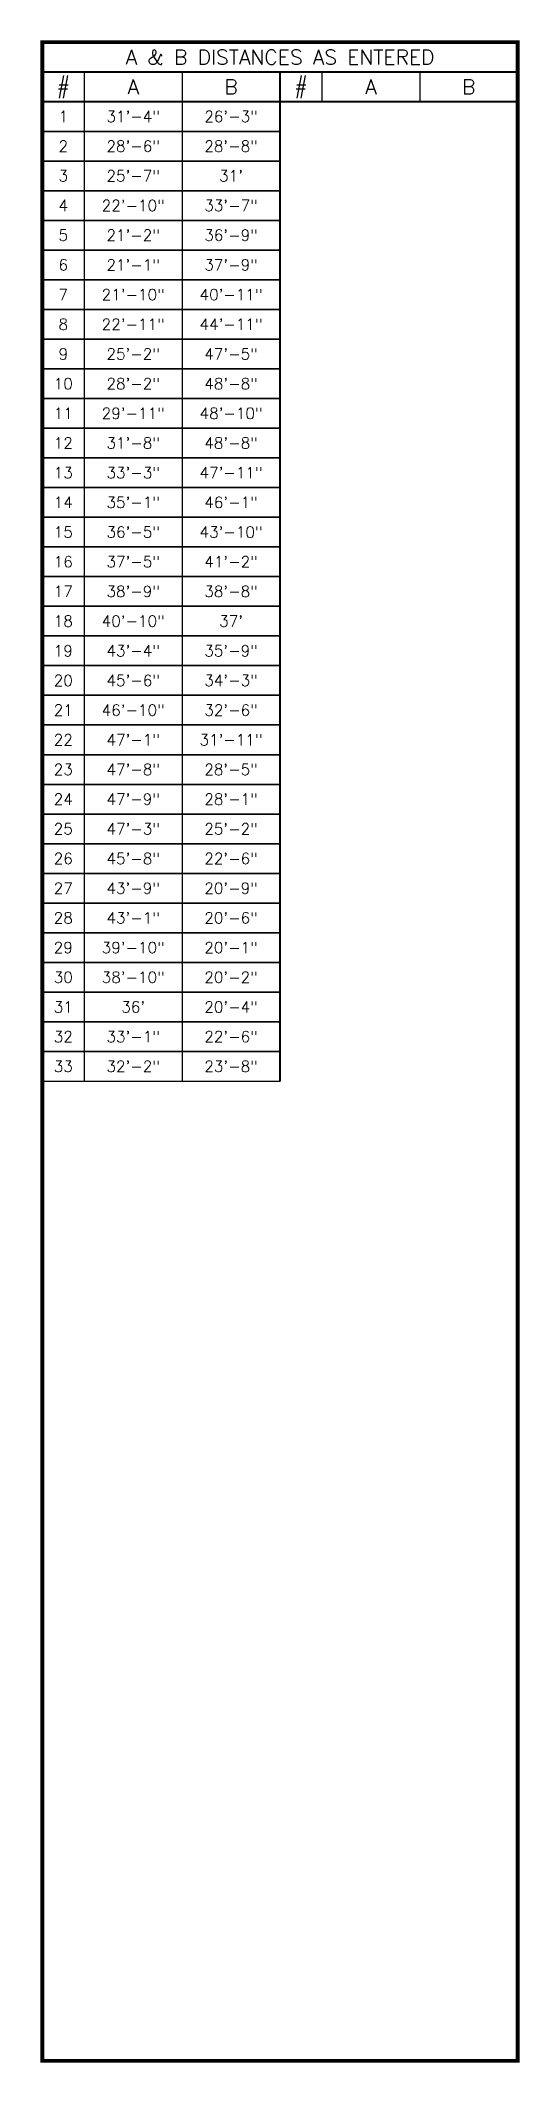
# Model space of a CAD drawing. Header units: inches. Extents: x 1 to 1122, y 0 to 624.
# Drawn here: x 0.99 to 3.01, y -0.01 to 8.51 of the extents above; entities that cross this region are included whole.
import ezdxf
from ezdxf.enums import TextEntityAlignment as Align

# ---------------------------------------------------------------- set-up
doc = ezdxf.new("R2010")
doc.units = ezdxf.units.IN
doc.header["$LTSCALE"] = 12
doc.header["$MEASUREMENT"] = 0
doc.layers.get('0').update_dxf_attribs({"linetype": 'CONTINUOUS'})
doc.layers.add('AB_POINT_LIST', color=2, linetype='CONTINUOUS')
doc.styles.get("Standard").update_dxf_attribs({"font": 'ROMANS'})
doc.styles.add('TITLEBLOCK1', font='ROMANS')

# ---------------------------------------------------------------- blocks, each defined once
blk = doc.blocks.new('AB1')
for p, q in [((2.12, 1.5), (2.12, 0)), ((7.06, 1.5), (7.06, 0)), ((14.12, 1.5), (14.12, 0)), ((19.06, 1.5), (19.06, 0))]:
    blk.add_line(p, q)
at = {"const_width": 0.0938}
blk.add_lwpolyline([(24, 0), (0, 0), (0, 1.5), (24, 1.5)], close=True, dxfattribs=at)
blk.add_lwpolyline([(12, 1.5), (12, 0)], dxfattribs=at)
at = {"style": 'TITLEBLOCK1'}
for s, p in [('A & B DISTANCES AS ENTERED', (12, 2.25)), ('#', (1.06, 0.75)), ('A', (4.59, 0.75)), ('B', (9.53, 0.75)), ('#', (13.06, 0.75)), ('A', (16.59, 0.75)), ('B', (21.53, 0.75))]:
    blk.add_text(s, height=0.75, dxfattribs=at).set_placement(p, align=Align.MIDDLE)
blk = doc.blocks.new('AB2')
for p, q in [((1, 0), (0, 0)), ((0.1765, 0), (0.1765, -0.125)), ((0.5882, 0), (0.5882, -0.125)), ((0, -0.125), (1, -0.125))]:
    blk.add_line(p, q)
at = {"const_width": 0.00781}
for points in [[(0, 0), (0, -0.125)], [(1, 0), (1, -0.125)]]:
    blk.add_lwpolyline(points, dxfattribs=at)
for tag, p in [('NUMBER', (0.0882, -0.0625)), ('A_LENGTH', (0.3824, -0.0625)), ('B_LENGTH', (0.7941, -0.0625))]:
    blk.add_attdef(tag, text='', height=0.0469).set_placement(p, align=Align.MIDDLE)

msp = doc.modelspace()

# ---------------------------------------------------------------- linework, layer by layer
at = {"layer": 'AB_POINT_LIST', "const_width": 0.0156}
msp.add_lwpolyline([(1, 8.5), (1, 0), (3, 0), (3, 8.5)], close=True, dxfattribs=at)

# ---------------------------------------------------------------- block references
at = {"layer": 'AB_POINT_LIST', "xscale": 0.08333333333333333, "yscale": 0.08333333333333333, "zscale": 0.08333333333333333}
msp.add_blockref('AB1', (1, 8.25), dxfattribs=at)
at = {"layer": 'AB_POINT_LIST'}
for p, values in [((1, 8.25), {'NUMBER': '1', 'A_LENGTH': '31\'-4"', 'B_LENGTH': '26\'-3"'}), ((1, 8.125), {'NUMBER': '2', 'A_LENGTH': '28\'-6"', 'B_LENGTH': '28\'-8"'}), ((1, 8), {'NUMBER': '3', 'A_LENGTH': '25\'-7"', 'B_LENGTH': "31'"}), ((1, 7.875), {'NUMBER': '4', 'A_LENGTH': '22\'-10"', 'B_LENGTH': '33\'-7"'}), ((1, 7.75), {'NUMBER': '5', 'A_LENGTH': '21\'-2"', 'B_LENGTH': '36\'-9"'}), ((1, 7.625), {'NUMBER': '6', 'A_LENGTH': '21\'-1"', 'B_LENGTH': '37\'-9"'}), ((1, 7.5), {'NUMBER': '7', 'A_LENGTH': '21\'-10"', 'B_LENGTH': '40\'-11"'}), ((1, 7.375), {'NUMBER': '8', 'A_LENGTH': '22\'-11"', 'B_LENGTH': '44\'-11"'}), ((1, 7.25), {'NUMBER': '9', 'A_LENGTH': '25\'-2"', 'B_LENGTH': '47\'-5"'}), ((1, 7.125), {'NUMBER': '10', 'A_LENGTH': '28\'-2"', 'B_LENGTH': '48\'-8"'}), ((1, 7), {'NUMBER': '11', 'A_LENGTH': '29\'-11"', 'B_LENGTH': '48\'-10"'}), ((1, 6.875), {'NUMBER': '12', 'A_LENGTH': '31\'-8"', 'B_LENGTH': '48\'-8"'}), ((1, 6.75), {'NUMBER': '13', 'A_LENGTH': '33\'-3"', 'B_LENGTH': '47\'-11"'}), ((1, 6.625), {'NUMBER': '14', 'A_LENGTH': '35\'-1"', 'B_LENGTH': '46\'-1"'}), ((1, 6.5), {'NUMBER': '15', 'A_LENGTH': '36\'-5"', 'B_LENGTH': '43\'-10"'}), ((1, 6.375), {'NUMBER': '16', 'A_LENGTH': '37\'-5"', 'B_LENGTH': '41\'-2"'}), ((1, 6.25), {'NUMBER': '17', 'A_LENGTH': '38\'-9"', 'B_LENGTH': '38\'-8"'}), ((1, 6.125), {'NUMBER': '18', 'A_LENGTH': '40\'-10"', 'B_LENGTH': "37'"}), ((1, 6), {'NUMBER': '19', 'A_LENGTH': '43\'-4"', 'B_LENGTH': '35\'-9"'}), ((1, 5.875), {'NUMBER': '20', 'A_LENGTH': '45\'-6"', 'B_LENGTH': '34\'-3"'}), ((1, 5.75), {'NUMBER': '21', 'A_LENGTH': '46\'-10"', 'B_LENGTH': '32\'-6"'}), ((1, 5.625), {'NUMBER': '22', 'A_LENGTH': '47\'-1"', 'B_LENGTH': '31\'-11"'}), ((1, 5.5), {'NUMBER': '23', 'A_LENGTH': '47\'-8"', 'B_LENGTH': '28\'-5"'}), ((1, 5.375), {'NUMBER': '24', 'A_LENGTH': '47\'-9"', 'B_LENGTH': '28\'-1"'}), ((1, 5.25), {'NUMBER': '25', 'A_LENGTH': '47\'-3"', 'B_LENGTH': '25\'-2"'}), ((1, 5.125), {'NUMBER': '26', 'A_LENGTH': '45\'-8"', 'B_LENGTH': '22\'-6"'}), ((1, 5), {'NUMBER': '27', 'A_LENGTH': '43\'-9"', 'B_LENGTH': '20\'-9"'}), ((1, 4.875), {'NUMBER': '28', 'A_LENGTH': '43\'-1"', 'B_LENGTH': '20\'-6"'}), ((1, 4.75), {'NUMBER': '29', 'A_LENGTH': '39\'-10"', 'B_LENGTH': '20\'-1"'}), ((1, 4.625), {'NUMBER': '30', 'A_LENGTH': '38\'-10"', 'B_LENGTH': '20\'-2"'}), ((1, 4.5), {'NUMBER': '31', 'A_LENGTH': "36'", 'B_LENGTH': '20\'-4"'}), ((1, 4.375), {'NUMBER': '32', 'A_LENGTH': '33\'-1"', 'B_LENGTH': '22\'-6"'}), ((1, 4.25), {'NUMBER': '33', 'A_LENGTH': '32\'-2"', 'B_LENGTH': '23\'-8"'})]:
    msp.add_blockref('AB2', p, dxfattribs=at).add_auto_attribs(values)

doc.saveas('drawing.dxf')
